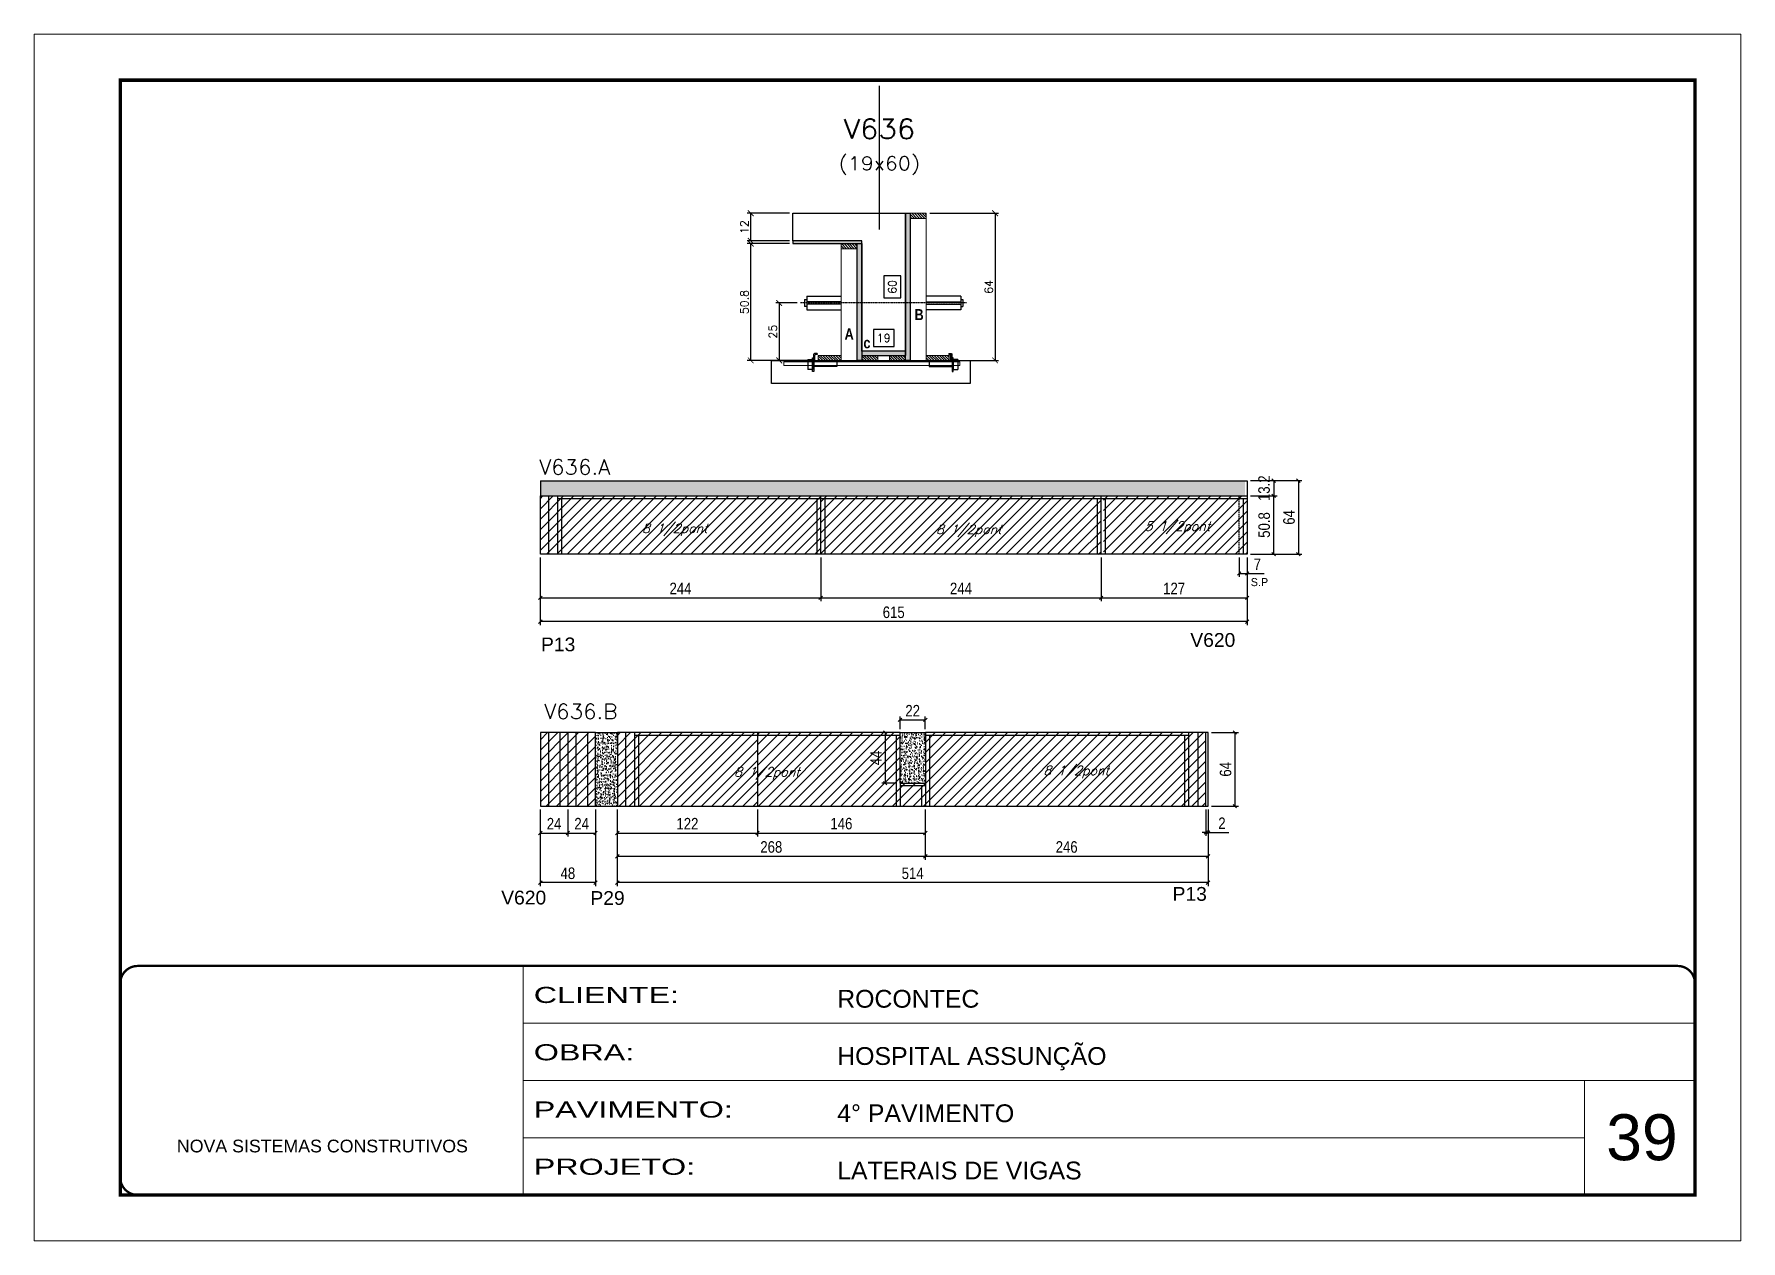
# Model space of a CAD drawing. Extents: x -20960 to -5926, y -2106 to 21915.
# Drawn here: x -9037 to -7552, y 10528 to 11578 of the extents above; entities that cross this region are included whole.
import ezdxf
from ezdxf.enums import TextEntityAlignment as Align

# ---------------------------------------------------------------- set-up
doc = ezdxf.new("R2010")
doc.units = 0
for name, pattern in [('CONTINUO', [0]), ('DASHED', [0.75, 0.5, -0.25]), ('HIDDEN', [0.375, 0.25, -0.125])]:
    doc.linetypes.add(name, pattern=pattern)
for name, color, linetype in [('5', 5, 'Continuous'), ('barrote', 251, 'Continuous'), ('COTA', 241, 'Continuous'), ('Cota Seção (2x)', 4, 'Continuous'), ('detalhes', 4, 'Continuous'), ('Painéis', 200, 'Continuous'), ('presilha', 1, 'Continuous'), ('Reaproveitamento', 251, 'Continuous'), ('SARR_2.2x7', 40, 'Continuous'), ('SARR_3.5x7', 81, 'Continuous'), ('TENSOR', 3, 'Continuous'), ('texto', 7, 'Continuous'), ('Texto de Titulo', 7, 'Continuous'), ('Texto Qtd Sarr', 242, 'Continuous')]:
    doc.layers.add(name, color=color, linetype=linetype)
for name, color, linetype, lineweight in [('CARIMBO', 255, 'Continuous', 9), ('CONCRETO', 251, 'Continuous', 25), ('Folhas', 255, 'Continuous', 9), ('Hachura', 251, 'Continuous', 9), ('Madeira', 126, 'Continuous', 18), ('SARRAFO DE PRESSAO', 251, 'DASHED', 9), ('SCO-___-LAJ', 2, 'Continuous', 0), ('Texto Seção', 7, 'Continuous', 15)]:
    doc.layers.add(name, color=color, linetype=linetype, lineweight=lineweight)
doc.styles.add('ARIAL', font='arial.ttf')
doc.styles.add('COTA TECNICA', font='techl___.ttf', dxfattribs={"height": 10})
doc.styles.add('REGUA-120', font='ROMANS.shx', dxfattribs={"height": 15})
doc.styles.add('Romans', font='romans.shx')
doc.styles.add('ROMAS860', font='ROMAS860.SHX')
doc.styles.get("Standard").update_dxf_attribs({"font": 'arial.ttf'})
doc.styles.add('TECNICA', font='techb___.ttf', dxfattribs={"height": 10})
doc.styles.add('Tecnologia', font='')
doc.styles.get('Tecnologia').set_extended_font_data('Forgotten Futurist')
doc.dimstyles.new('Cota Seção (2x)', dxfattribs={"dimtxt": 7, "dimasz": 5, "dimexe": 3, "dimexo": 3, "dimgap": 2, "dimtad": 3, "dimdec": 1, "dimlfac": 0.5, "dimzin": 12, "dimdsep": 46, "dimtxsty": 'Romans', "dimblk": 'ARCHTICK', "dimcen": 0, "dimclrd": 4, "dimclre": 4, "dimclrt": 1, "dimadec": 1, "dimazin": 3, "dimtfac": 1, "dimtdec": 1, "dimtmove": 0, "dimatfit": 3, "dimldrblk": 'OBLIQUE', "dimfxl": 1, "dimtolj": 1, "dimtzin": 12, "dimarcsym": 0})
doc.dimstyles.new('Cota Seção interna', dxfattribs={"dimtxt": 7, "dimasz": 6, "dimexe": 0.18, "dimexo": 2, "dimgap": -4, "dimtad": 3, "dimdec": 1, "dimlfac": 0.5, "dimzin": 12, "dimdsep": 46, "dimtxsty": 'Romans', "dimblk": 'ARCHTICK', "dimcen": 0.09, "dimse1": 1, "dimse2": 1, "dimsd1": 1, "dimsd2": 1, "dimclrd": 180, "dimclre": 5, "dimclrt": 1, "dimadec": 0, "dimazin": 3, "dimtfac": 1, "dimtdec": 1, "dimtofl": 0, "dimtmove": 0, "dimatfit": 3, "dimldrblk": 'ARCHTICK', "dimfxl": 1, "dimtolj": 1, "dimtzin": 0, "dimarcsym": 0})
doc.dimstyles.new('PAINEL', dxfattribs={"dimtxt": 10, "dimasz": 3, "dimexe": 3, "dimexo": 3, "dimgap": 3, "dimtad": 1, "dimdec": 1, "dimzin": 12, "dimdsep": 46, "dimtxsty": 'COTA TECNICA', "dimblk1": 'OBLIQUE', "dimblk2": 'OBLIQUE', "dimsah": 1, "dimcen": 0.9, "dimclrd": 4, "dimclre": 4, "dimclrt": 240, "dimadec": 1, "dimazin": 3, "dimtfac": 1, "dimtdec": 1, "dimtmove": 0, "dimatfit": 3, "dimfxl": 1, "dimtolj": 1, "dimtzin": 12, "dimarcsym": 0})
pattern_1 = [(50, (-141812.2365, -19881.3016), (5.46554007, -0.47817257), [0.5715, -6.2865]), (355, (-141812.2365, -19881.3016), (-1.05730264, 5.73170536), [0.4572, -5.02921753]), (100.4514447, (-141811.781, -19881.3414), (4.40823741, 5.25353256), [0.48570026, -5.34270734]), (46.1842, (-141812.2365, -19879.7776), (8.13237123, -1.26126984), [0.85725, -9.42975]), (96.6355576, (-141811.559, -19879.883), (7.122124, 7.42278374), [0.7285507, -8.01406824]), (351.184151, (-141812.2365, -19879.7776), (7.122124, 7.42278374), [0.685799, -7.54379196]), (21, (-141811.4745, -19880.1586), (4.54843174, -3.06795595), [0.5715, -6.2865]), (326, (-141811.4745, -19880.1586), (1.85406085, 5.52563898), [0.4572, -5.0292]), (71.451445, (-141811.0955, -19880.414), (6.40249258, 2.45768307), [0.48570026, -5.34269813]), (37.5, (-141812.2365, -19881.3016), (0.092658098, 2.536651166), [0, -4.96824, 0, -5.1054, 0, -5.04825]), (7.5, (-141812.2365, -19881.3016), (2.004589875, 3.005417245), [0, -2.91084, 0, -4.85394, 0, -1.92405]), (327.5, (-141813.9358, -19881.3016), (4.067717855, -0.17186232), [0, -1.905, 0, -5.9436, 0, -7.8867]), (317.5, (-141814.6978, -19881.3016), (4.44387544, 0.76279473), [0, -2.4765, 0, -3.94716, 0, -5.6007])]
pattern_2 = [(45, (-151277.133, -18300.6754), (-4.49012806, 4.49012806), [])]
pattern_3 = [(45, (-150902.684, -14867.9804), (-4.49012806, 4.49012806), [])]

msp = doc.modelspace()

# ---------------------------------------------------------------- texts
at = {"layer": '5', "linetype": 'Continuous'}
for s, p in [('P13', (-8595.96, 11041.2)), ('V620', (-8031.02, 11045.09)), ('V620', (-8630.61, 10820.92)), ('P29', (-8553.01, 10820.53)), ('P13', (-8046.47, 10824.11))]:
    msp.add_text(s, height=12, rotation=359.99996, dxfattribs=at).set_placement(p)
at = {"layer": 'CARIMBO', "style": 'ARIAL'}
msp.add_text('39', height=40, dxfattribs=at).set_placement((-7669.14, 10598.36))
at = {"layer": 'detalhes', "style": 'TECNICA'}
for s, p in [('B', (-8270.99, 11329.35)), ('A', (-8331.82, 11312.51)), ('c', (-8315.44, 11304.82))]:
    msp.add_text(s, height=9.6, dxfattribs=at).set_placement(p)
at = {"layer": 'texto', "color": 2, "char_height": 8, "attachment_point": 5, "style": 'Romans'}
for s, insert in [('{\\Q19;\\C256;8 1/2pont}', (-8479.57, 11146.87)), ('{\\Q19;\\C256;8 1/2pont}', (-8223.76, 11146)), ('{\\Q19;\\C256;5 1/2pont}', (-8042.25, 11148.78)), ('{\\Q19;\\C256;8 1/2pont}', (-8399.42, 10934.95)), ('{\\Q19;\\C256;8 1/2pont}', (-8130.38, 10936.15))]:
    msp.add_mtext(s, dxfattribs=dict(at, insert=insert))
at = {"layer": 'texto', "color": 4, "insert": (-7970.86, 11101.37), "char_height": 7, "attachment_point": 5, "style": 'ROMAS860'}
msp.add_mtext('S.P', dxfattribs=at)
at = {"layer": 'Texto Seção', "style": 'REGUA-120', "width": 1.05}
for s, p in [('V636.A', (-8597.71, 11195.02)), ('V636.B', (-8593.29, 10982.38))]:
    msp.add_text(s, height=13, dxfattribs=at).set_placement(p)

# ---------------------------------------------------------------- blocks, each defined once
blk = doc.blocks.new('9999999999')
at = {"color": 30, "linetype": 'CONTINUO'}
for p, q in [((98564.6, 34230.2), (98564.6, 34429.4)), ((98564.6, 34379.6), (99584, 34379.6)), ((98564.6, 34329.8), (99488, 34329.8)), ((99584, 34329.8), (99488, 34329.8)), ((99488, 34329.8), (99488, 34230.2)), ((98564.6, 34280), (99488, 34280))]:
    blk.add_line(p, q, dxfattribs=at)
at = {"color": 30, "linetype": 'CONTINUO', "const_width": 2}
blk.add_lwpolyline([(99584, 34230.2), (99584, 34414.4, 0.414214), (99569, 34429.4), (98229, 34429.4, 0.414214), (98214, 34414.4), (98214, 34245.2, 0.414214), (98229, 34230.2), (99584, 34230.2)], format="xyb", dxfattribs=at)
at = {"layer": 'Folhas'}
blk.add_lwpolyline([(98139, 34190.2), (99624, 34190.2), (99624, 35240.2), (98139, 35240.2)], close=True, dxfattribs=at)
at = {"layer": 'Folhas', "color": 30, "const_width": 3}
blk.add_lwpolyline([(98214, 34230.2), (99584, 34230.2), (99584, 35200.2), (98214, 35200.2)], close=True, dxfattribs=at)
at = {"color": 7, "linetype": 'Continuous', "ltscale": 5, "style": 'ARIAL'}
for s, height, p in [('ROCONTEC', 15.48, (98837.7, 34393.1)), ('HOSPITAL ASSUNÇÃO', 15.483, (98837.7, 34343.3)), ('4° PAVIMENTO', 15.483, (98837.7, 34293.5)), ('NOVA SISTEMAS CONSTRUTIVOS', 11.059, (98263.2, 34267.2)), ('LATERAIS DE VIGAS', 15.483, (98837.7, 34243.7))]:
    blk.add_text(s, height=height, dxfattribs=at).set_placement(p)
at = {"layer": 'Folhas', "color": 7, "style": 'Tecnologia', "width": 1.5}
for s, p in [('CLIENTE:', (98573.7, 34397.2)), ('OBRA:', (98573.7, 34347.3)), ('PAVIMENTO:', (98573.7, 34297.5)), ('PROJETO:', (98573.7, 34247.7))]:
    blk.add_text(s, height=14, dxfattribs=at).set_placement(p)
blk = doc.blocks.new('_Oblique')
at = {"color": 0, "linetype": 'ByBlock', "lineweight": -2}
blk.add_line((-0.5, -0.5), (0.5, 0.5), dxfattribs=at)
blk = doc.blocks.new('*D1309')
at = {"layer": 'COTA', "color": 4, "linetype": 'ByBlock', "lineweight": -2, "transparency": 16777216}
for p, q in [((-7988.6, 11122.7), (-7988.6, 11105.9)), ((-7981.6, 11122.7), (-7981.6, 11105.9)), ((-7988.6, 11108.9), (-7981.6, 11108.9)), ((-7981.6, 11108.9), (-7966.8, 11108.9))]:
    blk.add_line(p, q, dxfattribs=at)
at = {"layer": 'Defpoints', "color": 0, "linetype": 'ByBlock', "transparency": 16777216}
for p in [(-7988.6, 11125.7), (-7981.6, 11125.7), (-7981.6, 11108.9)]:
    blk.add_point(p, dxfattribs=at)
at = {"layer": 'COTA', "color": 4, "linetype": 'ByBlock', "lineweight": -2, "transparency": 16777216, "xscale": 3, "yscale": 3, "zscale": 3, "rotation": 180}
blk.add_blockref('_Oblique', (-7988.6, 11108.9), dxfattribs=at)
at = {"layer": 'COTA', "color": 4, "linetype": 'ByBlock', "lineweight": -2, "transparency": 16777216, "xscale": 3, "yscale": 3, "zscale": 3}
blk.add_blockref('_Oblique', (-7981.6, 11108.9), dxfattribs=at)
at = {"layer": 'COTA', "color": 240, "linetype": 'ByBlock', "transparency": 16777216, "insert": (-7972.7, 11116.9), "char_height": 10, "attachment_point": 5, "style": 'COTA TECNICA'}
blk.add_mtext('\\A1;7', dxfattribs=at)
blk = doc.blocks.new('*D1310')
at = {"layer": 'COTA', "color": 4, "linetype": 'ByBlock', "lineweight": -2, "transparency": 16777216}
for p, q in [((-8596.6, 11122.7), (-8596.6, 11084.8)), ((-8352.6, 11122.7), (-8352.6, 11084.8)), ((-8596.6, 11087.8), (-8352.6, 11087.8))]:
    blk.add_line(p, q, dxfattribs=at)
at = {"layer": 'Defpoints', "color": 0, "linetype": 'ByBlock', "transparency": 16777216}
for p in [(-8596.6, 11125.7), (-8352.6, 11125.7), (-8352.6, 11087.8)]:
    blk.add_point(p, dxfattribs=at)
at = {"layer": 'COTA', "color": 4, "linetype": 'ByBlock', "lineweight": -2, "transparency": 16777216, "xscale": 3, "yscale": 3, "zscale": 3, "rotation": 180}
blk.add_blockref('_Oblique', (-8596.6, 11087.8), dxfattribs=at)
at = {"layer": 'COTA', "color": 4, "linetype": 'ByBlock', "lineweight": -2, "transparency": 16777216, "xscale": 3, "yscale": 3, "zscale": 3}
blk.add_blockref('_Oblique', (-8352.6, 11087.8), dxfattribs=at)
at = {"layer": 'COTA', "color": 240, "linetype": 'ByBlock', "transparency": 16777216, "insert": (-8474.6, 11095.9), "char_height": 10, "attachment_point": 5, "style": 'COTA TECNICA'}
blk.add_mtext('\\A1;244', dxfattribs=at)
blk = doc.blocks.new('*D1311')
at = {"layer": 'COTA', "color": 4, "linetype": 'ByBlock', "lineweight": -2, "transparency": 16777216}
for p, q in [((-8352.6, 11122.7), (-8352.6, 11084.8)), ((-8108.6, 11122.7), (-8108.6, 11084.8)), ((-8352.6, 11087.8), (-8108.6, 11087.8))]:
    blk.add_line(p, q, dxfattribs=at)
at = {"layer": 'Defpoints', "color": 0, "linetype": 'ByBlock', "transparency": 16777216}
for p in [(-8352.6, 11125.7), (-8108.6, 11125.7), (-8108.6, 11087.8)]:
    blk.add_point(p, dxfattribs=at)
at = {"layer": 'COTA', "color": 4, "linetype": 'ByBlock', "lineweight": -2, "transparency": 16777216, "xscale": 3, "yscale": 3, "zscale": 3, "rotation": 180}
blk.add_blockref('_Oblique', (-8352.6, 11087.8), dxfattribs=at)
at = {"layer": 'COTA', "color": 4, "linetype": 'ByBlock', "lineweight": -2, "transparency": 16777216, "xscale": 3, "yscale": 3, "zscale": 3}
blk.add_blockref('_Oblique', (-8108.6, 11087.8), dxfattribs=at)
at = {"layer": 'COTA', "color": 240, "linetype": 'ByBlock', "transparency": 16777216, "insert": (-8230.6, 11095.9), "char_height": 10, "attachment_point": 5, "style": 'COTA TECNICA'}
blk.add_mtext('\\A1;244', dxfattribs=at)
blk = doc.blocks.new('*D1312')
at = {"layer": 'COTA', "color": 4, "linetype": 'ByBlock', "lineweight": -2, "transparency": 16777216}
for p, q in [((-8108.6, 11122.7), (-8108.6, 11084.8)), ((-7981.6, 11122.7), (-7981.6, 11084.8)), ((-8108.6, 11087.8), (-7981.6, 11087.8))]:
    blk.add_line(p, q, dxfattribs=at)
at = {"layer": 'Defpoints', "color": 0, "linetype": 'ByBlock', "transparency": 16777216}
for p in [(-8108.6, 11125.7), (-7981.6, 11125.7), (-7981.6, 11087.8)]:
    blk.add_point(p, dxfattribs=at)
at = {"layer": 'COTA', "color": 4, "linetype": 'ByBlock', "lineweight": -2, "transparency": 16777216, "xscale": 3, "yscale": 3, "zscale": 3}
for p, rotation in [((-8108.6, 11087.8), 179.9997596419369), ((-7981.6, 11087.8), 359.9997596419369)]:
    blk.add_blockref('_Oblique', p, dxfattribs=dict(at, rotation=rotation))
at = {"layer": 'COTA', "color": 240, "linetype": 'ByBlock', "transparency": 16777216, "insert": (-8045.1, 11095.9), "char_height": 10, "attachment_point": 5, "rotation": 359.9998, "style": 'COTA TECNICA'}
blk.add_mtext('\\A1;127', dxfattribs=at)
blk = doc.blocks.new('*D1313')
at = {"layer": 'COTA', "color": 4, "linetype": 'ByBlock', "lineweight": -2, "transparency": 16777216}
for p, q in [((-7978.6, 11176.5), (-7955.5, 11176.5)), ((-7958.5, 11125.7), (-7958.5, 11176.5)), ((-7978.6, 11125.7), (-7955.5, 11125.7))]:
    blk.add_line(p, q, dxfattribs=at)
at = {"layer": 'Defpoints', "color": 0, "linetype": 'ByBlock', "transparency": 16777216}
for p in [(-7981.6, 11176.5), (-7958.5, 11176.5), (-7981.6, 11125.7)]:
    blk.add_point(p, dxfattribs=at)
at = {"layer": 'COTA', "color": 4, "linetype": 'ByBlock', "lineweight": -2, "transparency": 16777216, "xscale": 3, "yscale": 3, "zscale": 3}
for p, rotation in [((-7958.5, 11176.5), 90), ((-7958.5, 11125.7), 270)]:
    blk.add_blockref('_Oblique', p, dxfattribs=dict(at, rotation=rotation))
at = {"layer": 'COTA', "color": 240, "linetype": 'ByBlock', "transparency": 16777216, "insert": (-7966.7, 11151.1), "char_height": 10, "attachment_point": 5, "rotation": 90, "style": 'COTA TECNICA'}
blk.add_mtext('\\A1;50.8', dxfattribs=at)
blk = doc.blocks.new('*D1314')
at = {"layer": 'COTA', "color": 4, "linetype": 'ByBlock', "lineweight": -2, "transparency": 16777216}
for p, q in [((-7978.6, 11189.7), (-7955.5, 11189.7)), ((-7958.5, 11189.7), (-7958.5, 11176.5)), ((-7978.6, 11176.5), (-7955.5, 11176.5))]:
    blk.add_line(p, q, dxfattribs=at)
at = {"layer": 'Defpoints', "color": 0, "linetype": 'ByBlock', "transparency": 16777216}
for p in [(-7981.6, 11189.7), (-7981.6, 11176.5), (-7958.5, 11176.5)]:
    blk.add_point(p, dxfattribs=at)
at = {"layer": 'COTA', "color": 4, "linetype": 'ByBlock', "lineweight": -2, "transparency": 16777216, "xscale": 3, "yscale": 3, "zscale": 3}
for p, rotation in [((-7958.5, 11189.7), 90), ((-7958.5, 11176.5), 270)]:
    blk.add_blockref('_Oblique', p, dxfattribs=dict(at, rotation=rotation))
at = {"layer": 'COTA', "color": 240, "linetype": 'ByBlock', "transparency": 16777216, "insert": (-7966.8, 11183.1), "char_height": 10, "attachment_point": 5, "rotation": 90, "style": 'COTA TECNICA'}
blk.add_mtext('\\A1;13.2', dxfattribs=at)
blk = doc.blocks.new('*D1315')
at = {"layer": 'COTA', "color": 4, "linetype": 'ByBlock', "lineweight": -2, "transparency": 16777216}
for p, q in [((-7978.6, 11189.7), (-7934, 11189.7)), ((-7937, 11189.7), (-7937, 11125.7)), ((-7978.6, 11125.7), (-7934, 11125.7))]:
    blk.add_line(p, q, dxfattribs=at)
at = {"layer": 'Defpoints', "color": 0, "linetype": 'ByBlock', "transparency": 16777216}
for p in [(-7981.6, 11189.7), (-7981.6, 11125.7), (-7937, 11125.7)]:
    blk.add_point(p, dxfattribs=at)
at = {"layer": 'COTA', "color": 4, "linetype": 'ByBlock', "lineweight": -2, "transparency": 16777216, "xscale": 3, "yscale": 3, "zscale": 3}
for p, rotation in [((-7937, 11189.7), 90), ((-7937, 11125.7), 270)]:
    blk.add_blockref('_Oblique', p, dxfattribs=dict(at, rotation=rotation))
at = {"layer": 'COTA', "color": 240, "linetype": 'ByBlock', "transparency": 16777216, "insert": (-7945.1, 11157.7), "char_height": 10, "attachment_point": 5, "rotation": 90, "style": 'COTA TECNICA'}
blk.add_mtext('\\A1;64', dxfattribs=at)
blk = doc.blocks.new('*D1316')
at = {"layer": 'COTA', "color": 4, "linetype": 'ByBlock', "lineweight": -2, "transparency": 16777216}
for p, q in [((-8261.6, 10903.5), (-8261.6, 10859.8)), ((-8015.6, 10903.5), (-8015.6, 10859.8)), ((-8015.6, 10862.8), (-8261.6, 10862.8))]:
    blk.add_line(p, q, dxfattribs=at)
at = {"layer": 'Defpoints', "color": 0, "linetype": 'ByBlock', "transparency": 16777216}
for p in [(-8261.6, 10906.5), (-8015.6, 10906.5), (-8261.6, 10862.8)]:
    blk.add_point(p, dxfattribs=at)
at = {"layer": 'COTA', "color": 4, "linetype": 'ByBlock', "lineweight": -2, "transparency": 16777216, "xscale": 3, "yscale": 3, "zscale": 3, "rotation": 180}
blk.add_blockref('_Oblique', (-8261.6, 10862.8), dxfattribs=at)
at = {"layer": 'COTA', "color": 4, "linetype": 'ByBlock', "lineweight": -2, "transparency": 16777216, "xscale": 3, "yscale": 3, "zscale": 3}
blk.add_blockref('_Oblique', (-8015.6, 10862.8), dxfattribs=at)
at = {"layer": 'COTA', "color": 240, "linetype": 'ByBlock', "transparency": 16777216, "insert": (-8138.6, 10870.9), "char_height": 10, "attachment_point": 5, "style": 'COTA TECNICA'}
blk.add_mtext('\\A1;246', dxfattribs=at)
blk = doc.blocks.new('*D1317')
at = {"layer": 'COTA', "color": 4, "linetype": 'ByBlock', "lineweight": -2, "transparency": 16777216}
for p, q in [((-8529.6, 10903.5), (-8529.6, 10859.8)), ((-8261.6, 10903.5), (-8261.6, 10859.8)), ((-8261.6, 10862.8), (-8529.6, 10862.8))]:
    blk.add_line(p, q, dxfattribs=at)
at = {"layer": 'Defpoints', "color": 0, "linetype": 'ByBlock', "transparency": 16777216}
for p in [(-8529.6, 10906.5), (-8261.6, 10906.5), (-8529.6, 10862.8)]:
    blk.add_point(p, dxfattribs=at)
at = {"layer": 'COTA', "color": 4, "linetype": 'ByBlock', "lineweight": -2, "transparency": 16777216, "xscale": 3, "yscale": 3, "zscale": 3, "rotation": 180}
blk.add_blockref('_Oblique', (-8529.6, 10862.8), dxfattribs=at)
at = {"layer": 'COTA', "color": 4, "linetype": 'ByBlock', "lineweight": -2, "transparency": 16777216, "xscale": 3, "yscale": 3, "zscale": 3}
blk.add_blockref('_Oblique', (-8261.6, 10862.8), dxfattribs=at)
at = {"layer": 'COTA', "color": 240, "linetype": 'ByBlock', "transparency": 16777216, "insert": (-8395.6, 10870.9), "char_height": 10, "attachment_point": 5, "style": 'COTA TECNICA'}
blk.add_mtext('\\A1;268', dxfattribs=at)
blk = doc.blocks.new('*D1318')
at = {"layer": 'COTA', "color": 4, "linetype": 'ByBlock', "lineweight": -2, "transparency": 16777216}
for p, q in [((-8596.6, 10903.5), (-8596.6, 10836.9)), ((-8548.6, 10903.5), (-8548.6, 10836.9)), ((-8548.6, 10839.9), (-8596.6, 10839.9))]:
    blk.add_line(p, q, dxfattribs=at)
at = {"layer": 'Defpoints', "color": 0, "linetype": 'ByBlock', "transparency": 16777216}
for p in [(-8596.6, 10906.5), (-8548.6, 10906.5), (-8596.6, 10839.9)]:
    blk.add_point(p, dxfattribs=at)
at = {"layer": 'COTA', "color": 4, "linetype": 'ByBlock', "lineweight": -2, "transparency": 16777216, "xscale": 3, "yscale": 3, "zscale": 3}
for p, rotation in [((-8596.6, 10839.9), 180.0000000002952), ((-8548.6, 10839.9), 2.952837974135036e-10)]:
    blk.add_blockref('_Oblique', p, dxfattribs=dict(at, rotation=rotation))
at = {"layer": 'COTA', "color": 240, "linetype": 'ByBlock', "transparency": 16777216, "insert": (-8572.6, 10848), "char_height": 10, "attachment_point": 5, "style": 'COTA TECNICA'}
blk.add_mtext('\\A1;48', dxfattribs=at)
blk = doc.blocks.new('*D1319')
at = {"layer": 'COTA', "color": 4, "linetype": 'ByBlock', "lineweight": -2, "transparency": 16777216}
for p, q in [((-8286.6, 10970.5), (-8299.5, 10970.5)), ((-8296.5, 10970.5), (-8296.5, 10926.5)), ((-8286.6, 10926.5), (-8299.5, 10926.5))]:
    blk.add_line(p, q, dxfattribs=at)
at = {"layer": 'Defpoints', "color": 0, "linetype": 'ByBlock', "transparency": 16777216}
for p in [(-8283.6, 10970.5), (-8296.5, 10926.5), (-8283.6, 10926.5)]:
    blk.add_point(p, dxfattribs=at)
at = {"layer": 'COTA', "color": 4, "linetype": 'ByBlock', "lineweight": -2, "transparency": 16777216, "xscale": 3, "yscale": 3, "zscale": 3}
for p, rotation in [((-8296.5, 10970.5), 90), ((-8296.5, 10926.5), 270)]:
    blk.add_blockref('_Oblique', p, dxfattribs=dict(at, rotation=rotation))
at = {"layer": 'COTA', "color": 240, "linetype": 'ByBlock', "transparency": 16777216, "insert": (-8304.5, 10948.5), "char_height": 10, "attachment_point": 5, "rotation": 90, "style": 'COTA TECNICA'}
blk.add_mtext('\\A1;44', dxfattribs=at)
blk = doc.blocks.new('*D1320')
at = {"layer": 'COTA', "color": 4, "linetype": 'ByBlock', "lineweight": -2, "transparency": 16777216}
for p, q in [((-8283.6, 10973.5), (-8283.6, 10984.5)), ((-8283.6, 10981.5), (-8261.6, 10981.5)), ((-8261.6, 10973.5), (-8261.6, 10984.5))]:
    blk.add_line(p, q, dxfattribs=at)
at = {"layer": 'Defpoints', "color": 0, "linetype": 'ByBlock', "transparency": 16777216}
for p in [(-8261.6, 10981.5), (-8283.6, 10970.5), (-8261.6, 10970.5)]:
    blk.add_point(p, dxfattribs=at)
at = {"layer": 'COTA', "color": 4, "linetype": 'ByBlock', "lineweight": -2, "transparency": 16777216, "xscale": 3, "yscale": 3, "zscale": 3, "rotation": 180}
blk.add_blockref('_Oblique', (-8283.6, 10981.5), dxfattribs=at)
at = {"layer": 'COTA', "color": 4, "linetype": 'ByBlock', "lineweight": -2, "transparency": 16777216, "xscale": 3, "yscale": 3, "zscale": 3}
blk.add_blockref('_Oblique', (-8261.6, 10981.5), dxfattribs=at)
at = {"layer": 'COTA', "color": 240, "linetype": 'ByBlock', "transparency": 16777216, "insert": (-8272.6, 10989.5), "char_height": 10, "attachment_point": 5, "style": 'COTA TECNICA'}
blk.add_mtext('\\A1;22', dxfattribs=at)
blk = doc.blocks.new('*D1321')
at = {"layer": 'COTA', "color": 4, "linetype": 'ByBlock', "lineweight": -2, "transparency": 16777216}
for p, q in [((-8012.6, 10970.5), (-7989.2, 10970.5)), ((-7992.2, 10970.5), (-7992.2, 10906.5)), ((-8012.6, 10906.5), (-7989.2, 10906.5))]:
    blk.add_line(p, q, dxfattribs=at)
at = {"layer": 'Defpoints', "color": 0, "linetype": 'ByBlock', "transparency": 16777216}
for p in [(-8015.6, 10970.5), (-8015.6, 10906.5), (-7992.2, 10906.5)]:
    blk.add_point(p, dxfattribs=at)
at = {"layer": 'COTA', "color": 4, "linetype": 'ByBlock', "lineweight": -2, "transparency": 16777216, "xscale": 3, "yscale": 3, "zscale": 3}
for p, rotation in [((-7992.2, 10970.5), 90), ((-7992.2, 10906.5), 270)]:
    blk.add_blockref('_Oblique', p, dxfattribs=dict(at, rotation=rotation))
at = {"layer": 'COTA', "color": 240, "linetype": 'ByBlock', "transparency": 16777216, "insert": (-8000.3, 10938.5), "char_height": 10, "attachment_point": 5, "rotation": 90, "style": 'COTA TECNICA'}
blk.add_mtext('\\A1;64', dxfattribs=at)
blk = doc.blocks.new('*D1322')
at = {"layer": 'COTA', "color": 4, "linetype": 'ByBlock', "lineweight": -2, "transparency": 16777216}
for p, q in [((-8529.6, 10903.5), (-8529.6, 10880.1)), ((-8407.6, 10903.5), (-8407.6, 10880.1)), ((-8529.6, 10883.1), (-8407.6, 10883.1))]:
    blk.add_line(p, q, dxfattribs=at)
at = {"layer": 'Defpoints', "color": 0, "linetype": 'ByBlock', "transparency": 16777216}
for p in [(-8529.6, 10906.5), (-8407.6, 10906.5), (-8407.6, 10883.1)]:
    blk.add_point(p, dxfattribs=at)
at = {"layer": 'COTA', "color": 4, "linetype": 'ByBlock', "lineweight": -2, "transparency": 16777216, "xscale": 3, "yscale": 3, "zscale": 3, "rotation": 180}
blk.add_blockref('_Oblique', (-8529.6, 10883.1), dxfattribs=at)
at = {"layer": 'COTA', "color": 4, "linetype": 'ByBlock', "lineweight": -2, "transparency": 16777216, "xscale": 3, "yscale": 3, "zscale": 3}
blk.add_blockref('_Oblique', (-8407.6, 10883.1), dxfattribs=at)
at = {"layer": 'COTA', "color": 240, "linetype": 'ByBlock', "transparency": 16777216, "insert": (-8468.6, 10891.2), "char_height": 10, "attachment_point": 5, "style": 'COTA TECNICA'}
blk.add_mtext('\\A1;122', dxfattribs=at)
blk = doc.blocks.new('*D1323')
at = {"layer": 'COTA', "color": 4, "linetype": 'ByBlock', "lineweight": -2, "transparency": 16777216}
for p, q in [((-8407.6, 10903.5), (-8407.6, 10880.1)), ((-8261.6, 10903.5), (-8261.6, 10880.1)), ((-8407.6, 10883.1), (-8261.6, 10883.1))]:
    blk.add_line(p, q, dxfattribs=at)
at = {"layer": 'Defpoints', "color": 0, "linetype": 'ByBlock', "transparency": 16777216}
for p in [(-8407.6, 10906.5), (-8261.6, 10906.5), (-8261.6, 10883.1)]:
    blk.add_point(p, dxfattribs=at)
at = {"layer": 'COTA', "color": 4, "linetype": 'ByBlock', "lineweight": -2, "transparency": 16777216, "xscale": 3, "yscale": 3, "zscale": 3, "rotation": 180}
blk.add_blockref('_Oblique', (-8407.6, 10883.1), dxfattribs=at)
at = {"layer": 'COTA', "color": 4, "linetype": 'ByBlock', "lineweight": -2, "transparency": 16777216, "xscale": 3, "yscale": 3, "zscale": 3}
blk.add_blockref('_Oblique', (-8261.6, 10883.1), dxfattribs=at)
at = {"layer": 'COTA', "color": 240, "linetype": 'ByBlock', "transparency": 16777216, "insert": (-8334.6, 10891.2), "char_height": 10, "attachment_point": 5, "style": 'COTA TECNICA'}
blk.add_mtext('\\A1;146', dxfattribs=at)
blk = doc.blocks.new('titulo1')
at = {"layer": 'Defpoints', "color": 252, "linetype": 'HIDDEN', "ltscale": 2}
blk.add_line((0, 0), (0, 125), dxfattribs=at)
at = {"layer": 'Defpoints', "style": 'Romans', "oblique": 15}
blk.add_attdef('FOLHA', text='', height=10, dxfattribs=at).set_placement((0, 15.6), align=Align.MIDDLE_CENTER)
at = {"layer": 'Texto Qtd Sarr', "color": 3, "style": 'Romans', "oblique": 15}
for tag, height, p in [('TITULO', 17, (0, 71.4)), ('SEÇÃO', 12, (0, 41.5))]:
    blk.add_attdef(tag, text='', height=height, dxfattribs=at).set_placement(p, align=Align.MIDDLE_CENTER)
blk = doc.blocks.new('_ArchTick')
at = {"color": 0, "linetype": 'ByBlock', "const_width": 0.15}
blk.add_lwpolyline([(-0.5, -0.5), (0.5, 0.5)], dxfattribs=at)
blk = doc.blocks.new('*D1341')
at = {"layer": 'COTA', "color": 4, "lineweight": -2, "transparency": 16777216}
for p, q in [((-8379.8, 11395.9), (-8416.5, 11395.9)), ((-8413.5, 11294.3), (-8413.5, 11395.9)), ((-8362.2, 11294.3), (-8416.5, 11294.3))]:
    blk.add_line(p, q, dxfattribs=at)
at = {"layer": 'Defpoints', "color": 0, "transparency": 16777216}
for p in [(-8413.5, 11395.9), (-8376.8, 11395.9), (-8359.2, 11294.3)]:
    blk.add_point(p, dxfattribs=at)
at = {"layer": 'COTA', "color": 4, "lineweight": -2, "transparency": 16777216, "xscale": 5, "yscale": 5, "zscale": 5}
for p, rotation in [((-8413.5, 11395.9), 90), ((-8413.5, 11294.3), 270)]:
    blk.add_blockref('_ArchTick', p, dxfattribs=dict(at, rotation=rotation))
at = {"layer": 'COTA', "color": 1, "transparency": 16777216, "insert": (-8419, 11345.1), "char_height": 7, "attachment_point": 5, "rotation": 90, "style": 'Romans'}
blk.add_mtext('\\A1;50.8', dxfattribs=at)
blk = doc.blocks.new('*D1342')
at = {"layer": 'COTA', "color": 4, "lineweight": -2, "transparency": 16777216}
for p, q in [((-8379.8, 11422.3), (-8416.5, 11422.3)), ((-8413.5, 11398.3), (-8413.5, 11422.3)), ((-8379.8, 11398.3), (-8416.5, 11398.3))]:
    blk.add_line(p, q, dxfattribs=at)
at = {"layer": 'Defpoints', "color": 0, "transparency": 16777216}
for p in [(-8413.5, 11422.3), (-8376.8, 11422.3), (-8376.8, 11398.3)]:
    blk.add_point(p, dxfattribs=at)
at = {"layer": 'COTA', "color": 4, "lineweight": -2, "transparency": 16777216, "xscale": 5, "yscale": 5, "zscale": 5}
for p, rotation in [((-8413.5, 11422.3), 90), ((-8413.5, 11398.3), 270)]:
    blk.add_blockref('_ArchTick', p, dxfattribs=dict(at, rotation=rotation))
at = {"layer": 'COTA', "color": 1, "transparency": 16777216, "insert": (-8419, 11410.3), "char_height": 7, "attachment_point": 5, "rotation": 90, "style": 'Romans'}
blk.add_mtext('\\A1;12', dxfattribs=at)
blk = doc.blocks.new('*D1343')
at = {"layer": 'Cota Seção (2x)', "color": 180, "lineweight": -2, "transparency": 16777216}
for p, q in [((-8282.8, 11367.8), (-8297.8, 11367.8)), ((-8297.8, 11367.8), (-8297.8, 11348.8)), ((-8282.8, 11348.8), (-8282.8, 11367.8)), ((-8297.8, 11348.8), (-8282.8, 11348.8))]:
    blk.add_line(p, q, dxfattribs=at)
at = {"layer": 'Defpoints', "color": 0, "transparency": 16777216}
for p in [(-8316.8, 11422.3), (-8278.8, 11422.3), (-8316.8, 11302.3)]:
    blk.add_point(p, dxfattribs=at)
at = {"layer": 'Cota Seção (2x)', "color": 1, "transparency": 16777216, "insert": (-8290.3, 11358.3), "char_height": 7, "attachment_point": 5, "rotation": 90, "style": 'Romans'}
blk.add_mtext('\\A1;60', dxfattribs=at)
blk = doc.blocks.new('PRESILHA METÁLICA 1')
at = {"layer": 'presilha'}
for p, q in [((0, 13), (6, 13)), ((0, 13), (0, 0)), ((6, 0), (0, 0)), ((6, 15.5), (7.5, 15.5)), ((6, -2.5), (6, 15.5)), ((6, 13), (6, 0)), ((7.5, 10.6), (7.5, 19.9)), ((7.5, 15.5), (7.5, -2.5)), ((37.5, 4.1), (7.5, 4.1)), ((12, 21), (8.6, 21)), ((9, 11.6), (9, 18.9)), ((12, 19.5), (9.6, 19.5)), ((37.5, 11), (9.6, 11)), ((12, 21), (12, 19.5)), ((37.5, 11), (37.5, 4.1)), ((7.5, -2.5), (6, -2.5))]:
    blk.add_line(p, q, dxfattribs=at)
for centre, radius, start, end in [((8.6, 19.9), 1.14, 90, 180), ((9.6, 18.9), 0.57, 90, 180), ((9.6, 11.6), 0.57, 180, 270)]:
    blk.add_arc(centre, radius, start, end, dxfattribs=at)
blk = doc.blocks.new('*D1344')
at = {"layer": 'Cota Seção (2x)', "color": 180, "lineweight": -2, "transparency": 16777216}
for p, q in [((-8288.8, 11321.3), (-8306.8, 11321.3)), ((-8306.8, 11321.3), (-8306.8, 11306.3)), ((-8288.8, 11306.3), (-8288.8, 11321.3)), ((-8306.8, 11306.3), (-8288.8, 11306.3))]:
    blk.add_line(p, q, dxfattribs=at)
at = {"layer": 'Defpoints', "color": 0, "transparency": 16777216}
for p in [(-8316.8, 11302.3), (-8316.8, 11294.3), (-8278.8, 11294.3)]:
    blk.add_point(p, dxfattribs=at)
at = {"layer": 'Cota Seção (2x)', "color": 1, "transparency": 16777216, "insert": (-8297.8, 11313.8), "char_height": 7, "attachment_point": 5, "style": 'Romans'}
blk.add_mtext('\\A1;19', dxfattribs=at)
blk = doc.blocks.new('*D1345')
at = {"layer": 'COTA', "color": 4, "lineweight": -2, "transparency": 16777216}
for p, q in [((-8257.8, 11422.3), (-8197.9, 11422.3)), ((-8200.9, 11422.3), (-8200.9, 11294.3)), ((-8257.8, 11294.3), (-8197.9, 11294.3))]:
    blk.add_line(p, q, dxfattribs=at)
at = {"layer": 'Defpoints', "color": 0, "transparency": 16777216}
for p in [(-8260.8, 11422.3), (-8260.8, 11294.3), (-8200.9, 11294.3)]:
    blk.add_point(p, dxfattribs=at)
at = {"layer": 'COTA', "color": 4, "lineweight": -2, "transparency": 16777216, "xscale": 5, "yscale": 5, "zscale": 5}
for p, rotation in [((-8200.9, 11422.3), 90), ((-8200.9, 11294.3), 270)]:
    blk.add_blockref('_ArchTick', p, dxfattribs=dict(at, rotation=rotation))
at = {"layer": 'COTA', "color": 1, "transparency": 16777216, "insert": (-8206.4, 11358.3), "char_height": 7, "attachment_point": 5, "rotation": 90, "style": 'Romans'}
blk.add_mtext('\\A1;64', dxfattribs=at)
blk = doc.blocks.new('*D1346')
at = {"layer": 'COTA', "color": 4, "lineweight": -2, "transparency": 16777216}
for p, q in [((-8373.1, 11344.3), (-8391.7, 11344.3)), ((-8388.7, 11344.3), (-8388.7, 11294.3)), ((-8373.1, 11294.3), (-8391.7, 11294.3))]:
    blk.add_line(p, q, dxfattribs=at)
at = {"layer": 'Defpoints', "color": 0, "transparency": 16777216}
for p in [(-8370.1, 11344.3), (-8388.7, 11294.3), (-8370.1, 11294.3)]:
    blk.add_point(p, dxfattribs=at)
at = {"layer": 'COTA', "color": 4, "lineweight": -2, "transparency": 16777216, "xscale": 5, "yscale": 5, "zscale": 5}
for p, rotation in [((-8388.7, 11344.3), 90), ((-8388.7, 11294.3), 270)]:
    blk.add_blockref('_ArchTick', p, dxfattribs=dict(at, rotation=rotation))
at = {"layer": 'COTA', "color": 1, "transparency": 16777216, "insert": (-8394.2, 11319.3), "char_height": 7, "attachment_point": 5, "rotation": 90, "style": 'Romans'}
blk.add_mtext('\\A1;25', dxfattribs=at)
blk = doc.blocks.new('*D1456')
at = {"layer": 'COTA', "color": 4, "lineweight": -2, "transparency": 16777216}
for p, q in [((-8017.6, 10903.5), (-8017.6, 10880.6)), ((-8015.6, 10903.5), (-8015.6, 10880.6)), ((-8017.6, 10883.6), (-8020.6, 10883.6)), ((-8017.6, 10883.6), (-8015.6, 10883.6)), ((-8015.6, 10883.6), (-7997.4, 10883.6))]:
    blk.add_line(p, q, dxfattribs=at)
at = {"layer": 'Defpoints', "color": 0, "transparency": 16777216}
for p in [(-8017.6, 10906.5), (-8015.6, 10906.5), (-8015.6, 10883.6)]:
    blk.add_point(p, dxfattribs=at)
at = {"layer": 'COTA', "color": 4, "lineweight": -2, "transparency": 16777216, "xscale": 3, "yscale": 3, "zscale": 3}
blk.add_blockref('_Oblique', (-8017.6, 10883.6), dxfattribs=at)
at = {"layer": 'COTA', "color": 4, "lineweight": -2, "transparency": 16777216, "xscale": 3, "yscale": 3, "zscale": 3, "rotation": 180}
blk.add_blockref('_Oblique', (-8015.6, 10883.6), dxfattribs=at)
at = {"layer": 'COTA', "color": 240, "transparency": 16777216, "insert": (-8003.5, 10891.6), "char_height": 10, "attachment_point": 5, "style": 'COTA TECNICA'}
blk.add_mtext('\\A1;2', dxfattribs=at)
blk = doc.blocks.new('*D1457')
at = {"layer": 'COTA', "color": 4, "lineweight": -2, "ltscale": 25, "transparency": 16777216}
for p, q in [((-8596.6, 11122.7), (-8596.6, 11064)), ((-7981.6, 11122.7), (-7981.6, 11064)), ((-7981.6, 11067), (-8596.6, 11067))]:
    blk.add_line(p, q, dxfattribs=at)
at = {"layer": 'Defpoints', "color": 0, "ltscale": 25, "transparency": 16777216}
for p in [(-8596.6, 11125.7), (-7981.6, 11125.7), (-8596.6, 11067)]:
    blk.add_point(p, dxfattribs=at)
at = {"layer": 'COTA', "color": 4, "lineweight": -2, "ltscale": 25, "transparency": 16777216, "xscale": 3, "yscale": 3, "zscale": 3, "rotation": 180}
blk.add_blockref('_Oblique', (-8596.6, 11067), dxfattribs=at)
at = {"layer": 'COTA', "color": 4, "lineweight": -2, "ltscale": 25, "transparency": 16777216, "xscale": 3, "yscale": 3, "zscale": 3}
blk.add_blockref('_Oblique', (-7981.6, 11067), dxfattribs=at)
at = {"layer": 'COTA', "color": 240, "ltscale": 25, "transparency": 16777216, "insert": (-8289.1, 11075.1), "char_height": 10, "attachment_point": 5, "style": 'COTA TECNICA'}
blk.add_mtext('\\A1;615', dxfattribs=at)
blk = doc.blocks.new('*D1458')
at = {"layer": 'COTA', "color": 4, "lineweight": -2, "ltscale": 25, "transparency": 16777216}
for p, q in [((-8529.6, 10903.5), (-8529.6, 10836.9)), ((-8015.6, 10903.5), (-8015.6, 10836.9)), ((-8015.6, 10839.9), (-8529.6, 10839.9))]:
    blk.add_line(p, q, dxfattribs=at)
at = {"layer": 'Defpoints', "color": 0, "ltscale": 25, "transparency": 16777216}
for p in [(-8529.6, 10906.5), (-8015.6, 10906.5), (-8529.6, 10839.9)]:
    blk.add_point(p, dxfattribs=at)
at = {"layer": 'COTA', "color": 4, "lineweight": -2, "ltscale": 25, "transparency": 16777216, "xscale": 3, "yscale": 3, "zscale": 3, "rotation": 180}
blk.add_blockref('_Oblique', (-8529.6, 10839.9), dxfattribs=at)
at = {"layer": 'COTA', "color": 4, "lineweight": -2, "ltscale": 25, "transparency": 16777216, "xscale": 3, "yscale": 3, "zscale": 3}
blk.add_blockref('_Oblique', (-8015.6, 10839.9), dxfattribs=at)
at = {"layer": 'COTA', "color": 240, "ltscale": 25, "transparency": 16777216, "insert": (-8272.6, 10848), "char_height": 10, "attachment_point": 5, "style": 'COTA TECNICA'}
blk.add_mtext('\\A1;514', dxfattribs=at)
blk = doc.blocks.new('*D1459')
at = {"layer": 'COTA', "color": 4, "lineweight": -2, "ltscale": 25, "transparency": 16777216}
for p, q in [((-8596.6, 10903.5), (-8596.6, 10880.1)), ((-8572.6, 10903.5), (-8572.6, 10880.1)), ((-8596.6, 10883.1), (-8572.6, 10883.1))]:
    blk.add_line(p, q, dxfattribs=at)
at = {"layer": 'Defpoints', "color": 0, "ltscale": 25, "transparency": 16777216}
for p in [(-8596.6, 10906.5), (-8572.6, 10906.5), (-8572.6, 10883.1)]:
    blk.add_point(p, dxfattribs=at)
at = {"layer": 'COTA', "color": 4, "lineweight": -2, "ltscale": 25, "transparency": 16777216, "xscale": 3, "yscale": 3, "zscale": 3, "rotation": 180}
blk.add_blockref('_Oblique', (-8596.6, 10883.1), dxfattribs=at)
at = {"layer": 'COTA', "color": 4, "lineweight": -2, "ltscale": 25, "transparency": 16777216, "xscale": 3, "yscale": 3, "zscale": 3}
blk.add_blockref('_Oblique', (-8572.6, 10883.1), dxfattribs=at)
at = {"layer": 'COTA', "color": 240, "ltscale": 25, "transparency": 16777216, "insert": (-8584.6, 10891.2), "char_height": 10, "attachment_point": 5, "style": 'COTA TECNICA'}
blk.add_mtext('\\A1;24', dxfattribs=at)
blk = doc.blocks.new('*D1460')
at = {"layer": 'COTA', "color": 4, "lineweight": -2, "ltscale": 25, "transparency": 16777216}
for p, q in [((-8572.6, 10903.5), (-8572.6, 10880.1)), ((-8548.6, 10903.5), (-8548.6, 10880.1)), ((-8572.6, 10883.1), (-8548.6, 10883.1))]:
    blk.add_line(p, q, dxfattribs=at)
at = {"layer": 'Defpoints', "color": 0, "ltscale": 25, "transparency": 16777216}
for p in [(-8572.6, 10906.5), (-8548.6, 10906.5), (-8548.6, 10883.1)]:
    blk.add_point(p, dxfattribs=at)
at = {"layer": 'COTA', "color": 4, "lineweight": -2, "ltscale": 25, "transparency": 16777216, "xscale": 3, "yscale": 3, "zscale": 3, "rotation": 180}
blk.add_blockref('_Oblique', (-8572.6, 10883.1), dxfattribs=at)
at = {"layer": 'COTA', "color": 4, "lineweight": -2, "ltscale": 25, "transparency": 16777216, "xscale": 3, "yscale": 3, "zscale": 3}
blk.add_blockref('_Oblique', (-8548.6, 10883.1), dxfattribs=at)
at = {"layer": 'COTA', "color": 240, "ltscale": 25, "transparency": 16777216, "insert": (-8560.6, 10891.2), "char_height": 10, "attachment_point": 5, "style": 'COTA TECNICA'}
blk.add_mtext('\\A1;24', dxfattribs=at)

# ---------------------------------------------------------------- dimensions: what is measured, and where the dimension line sits
at = {"layer": 'COTA'}
for base, p1, p2, picture, middle in [((-8413.54, 11422.32), (-8376.82, 11398.32), (-8376.82, 11422.32), '*D1342', (-8419.04, 11410.32)), ((-8200.85, 11294.32), (-8260.82, 11422.32), (-8260.82, 11294.32), '*D1345', (-8206.35, 11358.32)), ((-8413.54, 11395.92), (-8359.22, 11294.32), (-8376.82, 11395.92), '*D1341', (-8419.04, 11345.12)), ((-8388.68, 11294.32), (-8370.13, 11344.29), (-8370.13, 11294.32), '*D1346', (-8394.18, 11319.31))]:
    dim = msp.add_linear_dim(base=base, p1=p1, p2=p2, angle=90, dimstyle='Cota Seção (2x)', dxfattribs=at)
    dim.commit()
    dim.dimension.update_dxf_attribs({"geometry": picture, "text_midpoint": middle})
at = {"layer": 'COTA', "linetype": 'ByBlock'}
dim = msp.add_linear_dim(base=(-7958.55, 11176.46), p1=(-7981.56, 11189.66), p2=(-7981.56, 11176.46), angle=270, dimstyle='PAINEL', dxfattribs=at)
dim.commit()
dim.dimension.update_dxf_attribs({"geometry": '*D1314', "text_midpoint": (-7958.55, 11183.06), "dimtype": 161})
for p1, p2, distance, picture, middle in [((-7981.56, 11189.66), (-7981.56, 11125.66), 44.55, '*D1315', (-7945.11, 11157.66)), ((-7981.56, 11125.66), (-7981.56, 11176.46), -23.01, '*D1313', (-7966.68, 11151.06)), ((-8596.56, 11125.66), (-8352.56, 11125.66), -37.83, '*D1310', (-8474.56, 11095.91)), ((-8352.56, 11125.66), (-8108.56, 11125.66), -37.83, '*D1311', (-8230.56, 11095.91)), ((-8108.56, 11125.66), (-7981.56, 11125.66), -37.83, '*D1312', (-8045.06, 11095.91)), ((-8548.56, 10906.49), (-8596.56, 10906.49), 66.6, '*D1318', (-8572.56, 10847.99)), ((-8261.56, 10906.49), (-8529.56, 10906.49), 43.7, '*D1317', (-8395.56, 10870.91)), ((-8015.56, 10906.49), (-8261.56, 10906.49), 43.7, '*D1316', (-8138.56, 10870.89))]:
    dim = msp.add_aligned_dim(p1=p1, p2=p2, distance=distance, dimstyle='PAINEL', dxfattribs=at)
    dim.commit()
    dim.dimension.update_dxf_attribs({"geometry": picture, "text_midpoint": middle})
at = {"layer": 'COTA', "ltscale": 25}
for base, p1, p2, picture, middle in [((-8596.56, 11066.96), (-7981.56, 11125.66), (-8596.56, 11125.66), '*D1457', (-8289.06, 11075.07)), ((-8572.56, 10883.14), (-8596.56, 10906.49), (-8572.56, 10906.49), '*D1459', (-8584.56, 10891.21)), ((-8529.56, 10839.9), (-8015.56, 10906.49), (-8529.56, 10906.49), '*D1458', (-8272.56, 10848.01))]:
    dim = msp.add_linear_dim(base=base, p1=p1, p2=p2, dimstyle='PAINEL', dxfattribs=at)
    dim.commit()
    dim.dimension.update_dxf_attribs({"geometry": picture, "text_midpoint": middle})
at = {"layer": 'COTA', "linetype": 'ByBlock'}
for base, p1, p2, angle, picture, middle in [((-7981.56, 11108.86), (-7988.56, 11125.66), (-7981.56, 11125.66), 180, '*D1309', (-7972.69, 11116.93)), ((-8296.46, 10926.49), (-8283.56, 10970.49), (-8283.56, 10926.49), 90, '*D1319', (-8304.54, 10948.49)), ((-7992.24, 10906.49), (-8015.56, 10970.49), (-8015.56, 10906.49), 90, '*D1321', (-8000.34, 10938.49))]:
    dim = msp.add_linear_dim(base=base, p1=p1, p2=p2, angle=angle, dimstyle='PAINEL', dxfattribs=at)
    dim.commit()
    dim.dimension.update_dxf_attribs({"geometry": picture, "text_midpoint": middle})
for base, p1, p2, picture, middle in [((-8261.56, 10981.5), (-8283.56, 10970.49), (-8261.56, 10970.49), '*D1320', (-8272.56, 10989.5)), ((-8407.56, 10883.14), (-8529.56, 10906.49), (-8407.56, 10906.49), '*D1322', (-8468.56, 10891.19)), ((-8261.56, 10883.14), (-8407.56, 10906.49), (-8261.56, 10906.49), '*D1323', (-8334.56, 10891.24))]:
    dim = msp.add_linear_dim(base=base, p1=p1, p2=p2, dimstyle='PAINEL', dxfattribs=at)
    dim.commit()
    dim.dimension.update_dxf_attribs({"geometry": picture, "text_midpoint": middle})
at = {"layer": 'COTA', "ltscale": 25}
dim = msp.add_linear_dim(base=(-8548.56, 10883.14), p1=(-8572.56, 10906.49), p2=(-8548.56, 10906.49), dimstyle='PAINEL', override={"dimtmove": 1}, dxfattribs=at)
dim.commit()
dim.dimension.update_dxf_attribs({"geometry": '*D1460', "text_midpoint": (-8560.56, 10891.21)})
at = {"layer": 'COTA'}
dim = msp.add_linear_dim(base=(-8015.56, 10883.59), p1=(-8017.56, 10906.49), p2=(-8015.56, 10906.49), dimstyle='PAINEL', dxfattribs=at)
dim.commit()
dim.dimension.update_dxf_attribs({"geometry": '*D1456', "text_midpoint": (-8003.5, 10891.59)})
at = {"layer": 'Cota Seção (2x)'}
for base, p1, p2, angle, picture, middle in [((-8278.82, 11422.32), (-8316.82, 11302.32), (-8316.82, 11422.32), 90, '*D1343', (-8278.82, 11358.32)), ((-8316.82, 11302.32), (-8278.82, 11294.32), (-8316.82, 11294.32), 180, '*D1344', (-8297.82, 11302.32))]:
    dim = msp.add_linear_dim(base=base, p1=p1, p2=p2, angle=angle, dimstyle='Cota Seção interna', dxfattribs=at)
    dim.commit()
    dim.dimension.update_dxf_attribs({"geometry": picture, "text_midpoint": middle, "dimtype": 160})

# ---------------------------------------------------------------- hatches: boundary and pattern name
at = {"layer": 'COTA', "linetype": 'ByBlock'}
h = msp.add_hatch(dxfattribs=at)
h.set_pattern_fill('AR-CONC', color=256, scale=0.03)
h.set_pattern_definition([(50, (-141601.1753, -20234.078), (5.46554007, -0.47817257), [0.5715, -6.2865]), (355, (-141601.175, -20234.078), (-1.05730264, 5.73170536), [0.4572, -5.02921753]), (100.4514447, (-141600.72, -20234.1177), (4.40823741, 5.25353256), [0.48570026, -5.34270734]), (46.1842, (-141601.175, -20232.554), (8.13237123, -1.26126984), [0.85725, -9.42975]), (96.6355576, (-141600.4976, -20232.659), (7.122124, 7.42278374), [0.7285507, -8.01406824]), (351.184151, (-141601.175, -20232.554), (7.122124, 7.42278374), [0.685799, -7.54379196]), (21, (-141600.4133, -20232.935), (4.54843174, -3.06795595), [0.5715, -6.2865]), (326, (-141600.413, -20232.935), (1.85406085, 5.52563898), [0.4572, -5.0292]), (71.451445, (-141600.034, -20233.1905), (6.40249258, 2.45768307), [0.48570026, -5.34269813]), (37.5, (-141601.1753, -20234.0778), (0.092658098, 2.536651166), [0, -4.96824, 0, -5.1054, 0, -5.04825]), (7.5, (-141601.1753, -20234.0778), (2.004589875, 3.005417245), [0, -2.91084, 0, -4.85394, 0, -1.92405]), (327.5, (-141602.8745, -20234.0778), (4.067717855, -0.17186232), [0, -1.905, 0, -5.9436, 0, -7.8867]), (317.5, (-141603.6365, -20234.078), (4.44387544, 0.76279473), [0, -2.4765, 0, -3.94716, 0, -5.6007])])
h.paths.add_polyline_path([(-8596.56, 11189.66), (-8596.56, 11175.66), (-7983.56, 11175.66), (-7983.56, 11189.66)])
h = msp.add_hatch(dxfattribs=at)
h.set_pattern_fill('AR-CONC', color=256, scale=0.03)
h.set_pattern_definition(pattern_1)
h.paths.add_polyline_path([(-8548.56, 10906.49), (-8529.56, 10906.49), (-8529.56, 10970.49), (-8548.56, 10970.49)])
h = msp.add_hatch(dxfattribs=at)
h.set_pattern_fill('AR-CONC', color=256, scale=0.03)
h.set_pattern_definition(pattern_1)
h.paths.add_polyline_path([(-8283.56, 10926.49), (-8261.56, 10926.49), (-8261.56, 10970.49), (-8283.56, 10970.49)])
at = {"layer": 'Hachura'}
h = msp.add_hatch(color=256, dxfattribs=at)
h.dxf.hatch_style = 1
h.paths.add_polyline_path([(-8278.82, 11422.32), (-8274.82, 11422.32), (-8274.82, 11294.32), (-8278.82, 11294.32)])
h = msp.add_hatch(dxfattribs=at)
h.set_pattern_fill('ANSI31', color=256, scale=0.5, angle=270, style=0)
h.set_pattern_definition([(315, (14532.9976, 3114.68), (1.12253202, 1.12253202), [])])
h.paths.add_polyline_path([(-8260.82, 11417.92), (-8260.82, 11422.32), (-8274.82, 11422.32), (-8274.82, 11417.92)])
h = msp.add_hatch(color=256, dxfattribs=at)
h.dxf.hatch_style = 1
h.paths.add_polyline_path([(-8316.82, 11395.92), (-8316.82, 11398.32), (-8376.82, 11398.32), (-8376.82, 11395.92)])
h = msp.add_hatch(dxfattribs=at)
h.set_pattern_fill('ANSI31', color=256, scale=0.5, angle=270, style=0)
h.set_pattern_definition([(315, (14592.9976, 3088.28), (1.12253202, 1.12253202), [])])
h.paths.add_polyline_path([(-8320.82, 11391.52), (-8320.82, 11395.92), (-8334.82, 11395.92), (-8334.82, 11391.52)])
h = msp.add_hatch(color=256, dxfattribs=at)
h.dxf.hatch_style = 1
h.paths.add_polyline_path([(-8320.82, 11395.92), (-8316.82, 11395.92), (-8316.82, 11294.32), (-8320.82, 11294.32)])
h = msp.add_hatch(color=256, dxfattribs=at)
h.dxf.hatch_style = 1
h.paths.add_polyline_path([(-8278.82, 11298.72), (-8278.82, 11302.32), (-8316.82, 11302.32), (-8316.82, 11298.72)])
h = msp.add_hatch(dxfattribs=at)
h.set_pattern_fill('ANSI31', color=256, scale=0.5, angle=270, style=0)
h.set_pattern_definition([(315, (14592.9976, 3064.68), (1.12253202, 1.12253202), [])])
h.paths.add_polyline_path([(-8354.82, 11294.32), (-8354.82, 11298.72), (-8334.82, 11298.72), (-8334.82, 11294.32)])
h = msp.add_hatch(dxfattribs=at)
h.set_pattern_fill('ANSI31', color=256, scale=0.5, angle=270, style=0)
h.set_pattern_definition([(315, (14601.7976, 3064.68), (1.12253202, 1.12253202), [])])
h.paths.add_polyline_path([(-8316.82, 11294.32), (-8316.82, 11298.72), (-8302.82, 11298.72), (-8302.82, 11294.32)])
h = msp.add_hatch(dxfattribs=at)
h.set_pattern_fill('ANSI31', color=256, scale=0.5, angle=270, style=0)
h.set_pattern_definition([(315, (14601.7997, 3064.68), (1.12253202, 1.12253202), [])])
h.paths.add_polyline_path([(-8278.82, 11294.32), (-8278.82, 11298.72), (-8292.82, 11298.72), (-8292.82, 11294.32)])
h = msp.add_hatch(dxfattribs=at)
h.set_pattern_fill('ANSI31', color=256, scale=0.5, angle=270, style=0)
h.set_pattern_definition([(315, (14498.9976, 3064.68), (1.12253202, 1.12253202), [])])
h.paths.add_polyline_path([(-8260.82, 11294.32), (-8260.82, 11298.72), (-8240.82, 11298.72), (-8240.82, 11294.32)])
at = {"layer": 'Reaproveitamento', "linetype": 'ByBlock'}
h = msp.add_hatch(dxfattribs=at)
h.set_pattern_fill('ANSI31', color=256, scale=2)
h.set_pattern_definition([(45, (-149660.133, -18300.6754), (-4.49012806, 4.49012806), [])])
h.paths.add_polyline_path([(-8352.56, 11176.46), (-8596.56, 11176.46), (-8596.56, 11125.66), (-8352.56, 11125.66)])
h.paths.add_polyline_path([(-8515.94, 11138.89), (-8448.32, 11138.89), (-8442.82, 11154.86), (-8510.44, 11154.86)], flags=24)
h = msp.add_hatch(dxfattribs=at)
h.set_pattern_fill('ANSI31', color=256, scale=2)
h.set_pattern_definition([(45, (-151245.133, -18300.6754), (-4.49012806, 4.49012806), [])])
h.paths.add_polyline_path([(-8108.56, 11176.46), (-8352.56, 11176.46), (-8352.56, 11125.66), (-8108.56, 11125.66)])
h.paths.add_polyline_path([(-8260.13, 11138.01), (-8192.51, 11138.01), (-8187.01, 11153.98), (-8254.63, 11153.98)], flags=24)
h = msp.add_hatch(dxfattribs=at)
h.set_pattern_fill('ANSI31', color=256, scale=2)
h.set_pattern_definition([(45, (-151243.133, -18300.6754), (-4.49012806, 4.49012806), [])])
h.paths.add_polyline_path([(-7981.56, 11176.46), (-8106.56, 11176.46), (-8106.56, 11125.66), (-7981.56, 11125.66)])
h.paths.add_polyline_path([(-8078.62, 11140.79), (-8011, 11140.79), (-8005.5, 11156.76), (-8073.12, 11156.76)], flags=24)
h = msp.add_hatch(dxfattribs=at)
h.set_pattern_fill('ANSI31', color=256, scale=2)
h.set_pattern_definition(pattern_3)
h.paths.add_polyline_path([(-8572.56, 10970.49), (-8596.56, 10970.49), (-8596.56, 10906.49), (-8572.56, 10906.49)])
h = msp.add_hatch(dxfattribs=at)
h.set_pattern_fill('ANSI31', color=256, scale=2)
h.set_pattern_definition(pattern_3)
h.paths.add_polyline_path([(-8548.56, 10970.49), (-8572.56, 10970.49), (-8572.56, 10906.49), (-8548.56, 10906.49)])
h = msp.add_hatch(dxfattribs=at)
h.set_pattern_fill('ANSI31', color=256, scale=2)
h.set_pattern_definition([(45, (-149692.133, -18300.6754), (-4.49012806, 4.49012806), [])])
h.paths.add_polyline_path([(-8407.56, 10970.49), (-8529.56, 10970.49), (-8529.56, 10906.49), (-8407.56, 10906.49)])
h = msp.add_hatch(dxfattribs=at)
h.set_pattern_fill('ANSI31', color=256, scale=2)
h.set_pattern_definition(pattern_2)
h.paths.add_polyline_path([(-8261.56, 10926.49), (-8283.56, 10926.49), (-8283.56, 10970.49), (-8407.56, 10970.49), (-8407.56, 10906.49), (-8261.56, 10906.49)])
h.paths.add_polyline_path([(-8294.68, 10937.71), (-8294.68, 10959.9), (-8315.27, 10959.9), (-8315.27, 10937.71)], flags=24)
h = msp.add_hatch(dxfattribs=at)
h.set_pattern_fill('ANSI31', color=256, scale=2)
h.set_pattern_definition(pattern_2)
h.paths.add_polyline_path([(-8017.56, 10970.49), (-8261.56, 10970.49), (-8261.56, 10906.49), (-8017.56, 10906.49)])
h.paths.add_polyline_path([(-8166.75, 10928.17), (-8099.13, 10928.17), (-8093.63, 10944.14), (-8161.25, 10944.14)], flags=24)

# ---------------------------------------------------------------- linework, layer by layer
at = {"ltscale": 3}
for p, q in [((-8366.82, 11347.29), (-8366.82, 11341.29)), ((-8366.82, 11347.29), (-8364.82, 11347.29)), ((-8364.82, 11350.29), (-8364.82, 11338.29)), ((-8364.82, 11350.29), (-8334.82, 11350.29)), ((-8230.82, 11350.29), (-8260.82, 11350.29)), ((-8230.82, 11350.29), (-8230.82, 11338.29)), ((-8230.82, 11347.29), (-8228.82, 11347.29)), ((-8228.82, 11347.29), (-8228.82, 11341.29)), ((-8364.82, 11341.29), (-8366.82, 11341.29)), ((-8334.82, 11345.29), (-8364.82, 11345.29)), ((-8334.82, 11343.29), (-8364.82, 11343.29)), ((-8364.82, 11338.29), (-8334.82, 11338.29)), ((-8260.82, 11345.29), (-8230.82, 11345.29)), ((-8260.82, 11343.29), (-8230.82, 11343.29)), ((-8230.82, 11338.29), (-8260.82, 11338.29)), ((-8230.82, 11341.29), (-8228.82, 11341.29))]:
    msp.add_line(p, q, dxfattribs=at)
at = {"layer": 'barrote'}
msp.add_lwpolyline([(-8222.46, 11274.32), (-8395.43, 11274.32), (-8395.43, 11294.32), (-8222.46, 11294.32)], close=True, dxfattribs=at)
at = {"layer": 'CONCRETO'}
msp.add_lwpolyline([(-8316.82, 11398.32), (-8376.82, 11398.32), (-8376.82, 11422.32), (-8278.82, 11422.32), (-8278.82, 11298.72), (-8278.82, 11298.72), (-8278.82, 11302.32), (-8316.82, 11302.32)], close=True, dxfattribs=at)
at = {"layer": 'COTA', "linetype": 'ByBlock'}
for p, q in [((-8596.56, 11189.66), (-7981.56, 11189.66)), ((-8596.56, 11189.66), (-8596.56, 11176.46)), ((-7981.56, 11189.66), (-7981.56, 11176.46)), ((-8548.56, 10970.49), (-8529.56, 10970.49)), ((-8283.56, 10970.49), (-8261.56, 10970.49)), ((-8548.56, 10906.49), (-8529.56, 10906.49))]:
    msp.add_line(p, q, dxfattribs=at)
at = {"layer": 'Madeira'}
for points in [[(-8260.82, 11417.92), (-8260.82, 11422.32), (-8274.82, 11422.32), (-8274.82, 11417.92)], [(-8260.82, 11422.32), (-8274.82, 11422.32), (-8274.82, 11294.32), (-8260.82, 11294.32)], [(-8320.82, 11391.52), (-8320.82, 11395.92), (-8334.82, 11395.92), (-8334.82, 11391.52)], [(-8320.82, 11395.92), (-8334.82, 11395.92), (-8334.82, 11294.32), (-8320.82, 11294.32)], [(-8354.82, 11294.32), (-8354.82, 11298.72), (-8334.82, 11298.72), (-8334.82, 11294.32)], [(-8316.82, 11294.32), (-8316.82, 11298.72), (-8302.82, 11298.72), (-8302.82, 11294.32)], [(-8278.82, 11294.32), (-8278.82, 11298.72), (-8292.82, 11298.72), (-8292.82, 11294.32)], [(-8260.82, 11294.32), (-8260.82, 11298.72), (-8240.82, 11298.72), (-8240.82, 11294.32)]]:
    msp.add_lwpolyline(points, close=True, dxfattribs=at)
at = {"layer": 'Painéis', "linetype": 'ByBlock'}
for p, q in [((-8596.56, 11125.66), (-8596.56, 11176.46)), ((-8596.56, 11176.46), (-7981.56, 11176.46)), ((-8352.56, 11125.66), (-8352.56, 11176.46)), ((-8108.56, 11125.66), (-8108.56, 11176.46)), ((-7981.56, 11176.46), (-7981.56, 11125.66)), ((-7981.56, 11125.66), (-8596.56, 11125.66)), ((-8596.56, 10970.49), (-8596.56, 10906.49)), ((-8548.56, 10970.49), (-8596.56, 10970.49)), ((-8572.56, 10970.49), (-8572.56, 10906.49)), ((-8548.56, 10906.49), (-8548.56, 10970.49)), ((-8529.56, 10970.49), (-8529.56, 10906.49)), ((-8283.56, 10970.49), (-8529.56, 10970.49)), ((-8407.56, 10970.49), (-8407.56, 10906.49)), ((-8283.56, 10926.49), (-8283.56, 10970.49)), ((-8261.56, 10970.49), (-8261.56, 10906.49)), ((-8015.56, 10970.49), (-8261.56, 10970.49)), ((-8017.56, 10906.49), (-8017.56, 10970.49)), ((-8015.56, 10906.49), (-8015.56, 10970.49)), ((-8283.56, 10926.49), (-8261.56, 10926.49)), ((-8596.56, 10906.49), (-8548.56, 10906.49)), ((-8529.56, 10906.49), (-8015.56, 10906.49))]:
    msp.add_line(p, q, dxfattribs=at)
at = {"layer": 'Painéis'}
for points in [[(-8278.82, 11422.32), (-8274.82, 11422.32), (-8274.82, 11294.32), (-8278.82, 11294.32)], [(-8316.82, 11395.92), (-8316.82, 11398.32), (-8376.82, 11398.32), (-8376.82, 11395.92)], [(-8320.82, 11395.92), (-8316.82, 11395.92), (-8316.82, 11294.32), (-8320.82, 11294.32)], [(-8278.82, 11298.72), (-8278.82, 11302.32), (-8316.82, 11302.32), (-8316.82, 11298.72)]]:
    msp.add_lwpolyline(points, close=True, dxfattribs=at)
at = {"layer": 'SARR_2.2x7', "linetype": 'Continuous'}
for p, q in [((-8589.56, 11176.46), (-8589.56, 11125.66)), ((-8581.56, 11174.26), (-7981.56, 11174.26)), ((-8589.56, 10970.49), (-8589.56, 10906.49)), ((-8579.56, 10970.49), (-8579.56, 10906.49)), ((-8565.56, 10970.49), (-8565.56, 10906.49)), ((-8555.56, 10970.49), (-8555.56, 10906.49)), ((-8522.56, 10970.49), (-8522.56, 10906.49)), ((-8514.56, 10968.29), (-8283.56, 10968.29)), ((-8261.56, 10968.29), (-8032.56, 10968.29)), ((-8024.56, 10970.49), (-8024.56, 10906.49)), ((-8261.56, 10924.29), (-8283.56, 10924.29))]:
    msp.add_line(p, q, dxfattribs=at)
at = {"layer": 'SARR_2.2x7', "linetype": 'HIDDEN', "ltscale": 5}
msp.add_line((-7988.56, 11125.66), (-7988.56, 11176.46), dxfattribs=at)
at = {"layer": 'SARR_3.5x7'}
for p, q in [((-8581.56, 11176.46), (-8581.56, 11125.66)), ((-8578.06, 11174.27), (-8578.06, 11125.66)), ((-8356.06, 11174.26), (-8356.06, 11125.66)), ((-8349.06, 11174.26), (-8349.06, 11125.66)), ((-8112.06, 11174.26), (-8112.06, 11125.66)), ((-8105.06, 11174.26), (-8105.06, 11125.66)), ((-7985.06, 11174.26), (-7985.06, 11125.66)), ((-8514.56, 10970.49), (-8514.56, 10906.49)), ((-8511.06, 10968.29), (-8511.06, 10906.49)), ((-8287.06, 10968.29), (-8287.06, 10906.49)), ((-8258.06, 10968.29), (-8258.06, 10906.49)), ((-8036.06, 10968.29), (-8036.06, 10906.49)), ((-8032.56, 10970.49), (-8032.56, 10906.49)), ((-8283.56, 10926.49), (-8283.56, 10906.49)), ((-8265.06, 10924.29), (-8265.06, 10906.49))]:
    msp.add_line(p, q, dxfattribs=at)
at = {"layer": 'SCO-___-LAJ', "color": 1}
msp.add_lwpolyline([(-8231.46, 11292.99), (-8384.76, 11292.99), (-8384.76, 11289.79), (-8231.46, 11289.79)], close=True, dxfattribs=at)
at = {"layer": 'TENSOR', "linetype": 'HIDDEN', "ltscale": 0.5}
msp.add_line((-8225.82, 11344.29), (-8370.13, 11344.29), dxfattribs=at)

# ---------------------------------------------------------------- block references
at = {"layer": 'presilha', "yscale": 0.6666666666666666, "zscale": 0.6666666666666666}
for p, xscale in [((-8363.69, 11286.36), 0.6666666666666666), ((-8233.25, 11286.36), -0.6666666666666666)]:
    msp.add_blockref('PRESILHA METÁLICA 1', p, dxfattribs=dict(at, xscale=xscale))
at = {"layer": 'SARRAFO DE PRESSAO', "color": 6, "linetype": 'ByBlock'}
msp.add_blockref('9999999999', (-107175.98, -23661.99), dxfattribs=at)
at = {"layer": 'Texto Seção'}
ref = msp.add_blockref('titulo1', (-8301.59, 11408.28), dxfattribs=at)
ref.add_attrib('TITULO', 'V636', dxfattribs={"layer": 'Texto de Titulo', "color": 7, "height": 17, "style": 'Romans', "width": 1.1}).set_placement((-8301.59, 11495.78), align=Align.MIDDLE_CENTER)
ref.add_attrib('SEÇÃO', '(19x60)', dxfattribs={"layer": 'Texto de Titulo', "color": 7, "height": 12, "style": 'Romans', "width": 1.1}).set_placement((-8301.59, 11465.78), align=Align.MIDDLE_CENTER)

msp.set_redraw_order([(e.dxf.handle, doc.entitydb.next_handle()) for e in msp.query("TEXT MTEXT ATTDEF DIMENSION ARC_DIMENSION")])  # texts and dimensions are drawn at this point

doc.saveas('drawing.dxf')
